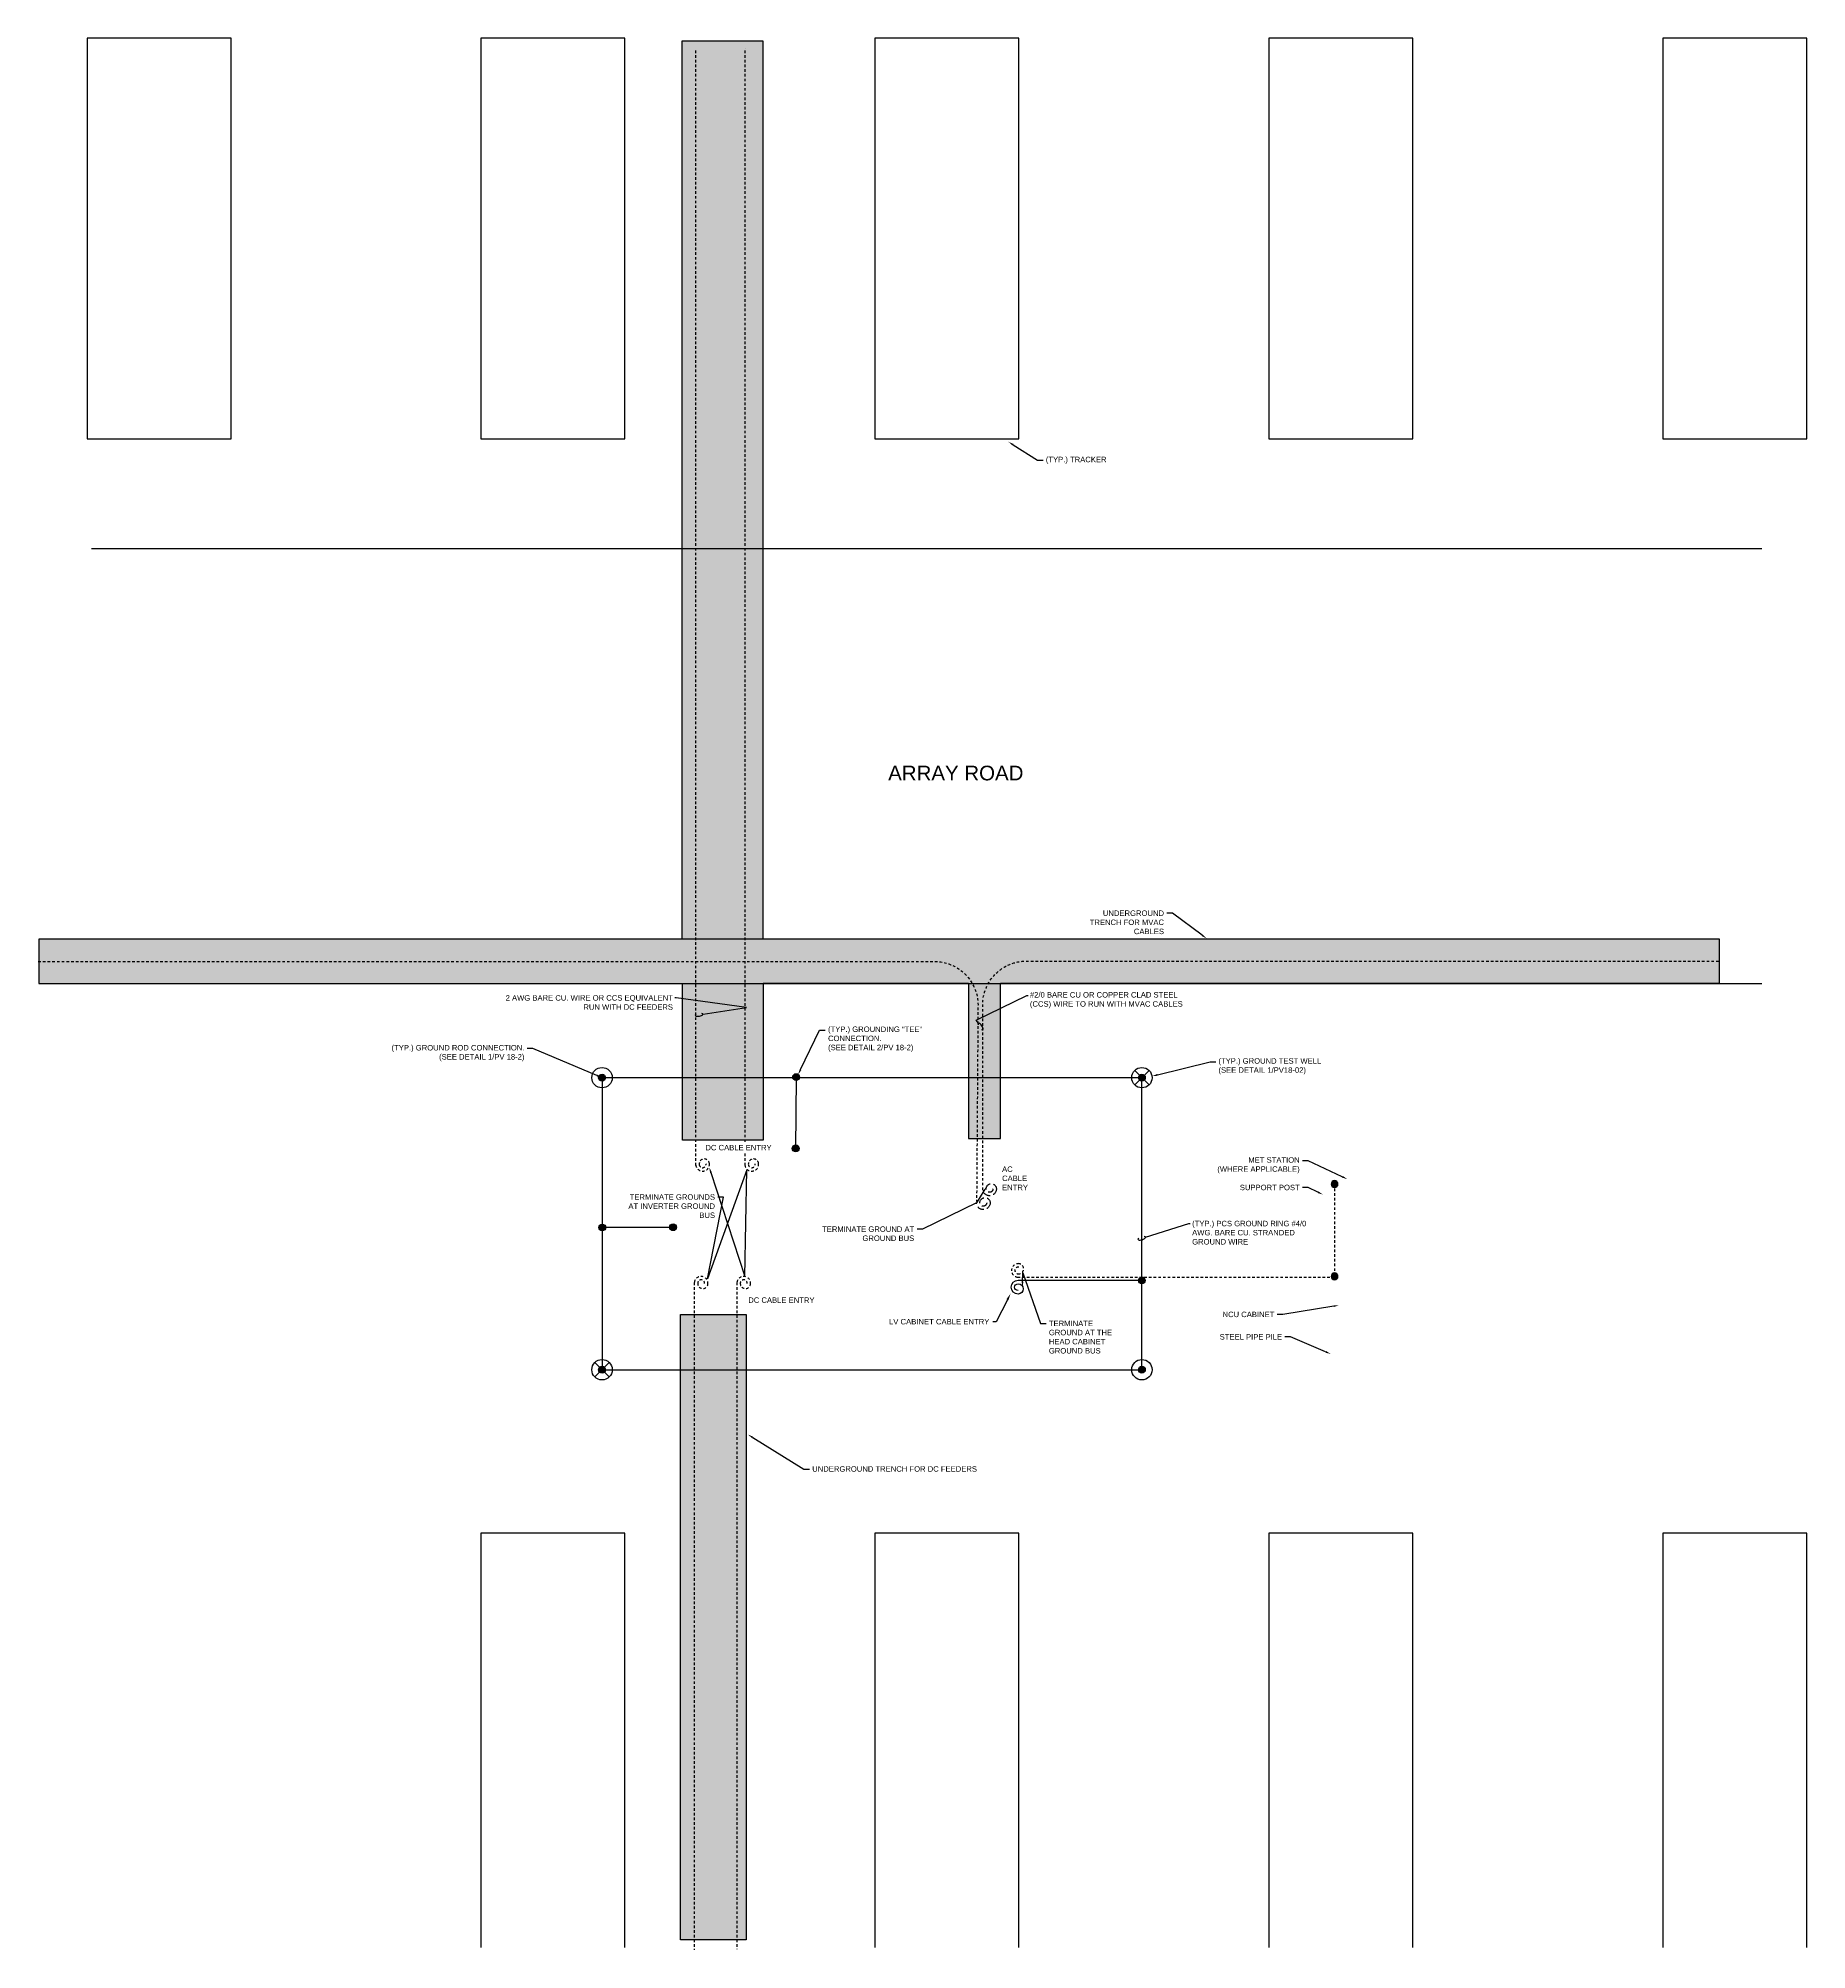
# Model space of a CAD drawing. Header units: feet. Extents: x -17 to 5745, y -41 to 4380.
# Drawn here: x 1666.4 to 1751.1, y 4148.7 to 4240.4 of the extents above; entities that cross this region are included whole.
import ezdxf
from ezdxf import colors
from ezdxf.entities.mleader import LeaderData, LeaderLine
from ezdxf.math import Vec2, Vec3

# ---------------------------------------------------------------- set-up
doc = ezdxf.new("R2010")
doc.units = ezdxf.units.FT
doc.header["$MEASUREMENT"] = 0
doc.linetypes.add('HIDDEN2', pattern=[0.1875, 0.125, -0.0625])
for name, color, linetype in [('C-ARRY-TABL', 253, 'Continuous'), ('E-CABL-UG1', 124, 'HIDDEN2'), ('E-CABL-UG4', 64, 'Continuous'), ('E-GRND', 3, 'Continuous'), ('E-TREN', 6, 'Continuous'), ('E-TREN-HATCH', 254, 'Continuous'), ('G-ANNO-TEXT', 1, 'Continuous'), ('G-TEXT', 7, 'Continuous')]:
    doc.layers.add(name, color=color, linetype=linetype)
doc.styles.add('NEI-A', font='arial.ttf')

# ---------------------------------------------------------------- blocks, each defined once
blk = doc.blocks.new('GRND_ROD')
at = {"linetype": 'Continuous'}
h = blk.add_hatch(color=256, dxfattribs=at)
edge = h.paths.add_edge_path()
edge.add_arc((0, 0), 0.0312, 0, 360)
for radius in [0.0937, 0.0312]:
    blk.add_circle((0, 0), radius, dxfattribs=at)
blk = doc.blocks.new('GRND_TEST_WELL')
at = {"linetype": 'Continuous'}
h = blk.add_hatch(color=256, dxfattribs=at)
edge = h.paths.add_edge_path()
edge.add_arc((0, 0), 0.0312, 0, 360)
for p, q in [((-0.066, 0.066), (0.066, -0.066)), ((-0.066, -0.066), (0.066, 0.066))]:
    blk.add_line(p, q, dxfattribs=at)
for radius in [0.0937, 0.0312]:
    blk.add_circle((0, 0), radius, dxfattribs=at)
blk = doc.blocks.new('GRND_CONNECTION')
at = {"linetype": 'Continuous'}
h = blk.add_hatch(color=256, dxfattribs=at)
edge = h.paths.add_edge_path()
edge.add_arc((0, 0), 0.0312, 0, 360)
blk.add_circle((0, 0), 0.0312, dxfattribs=at)
blk = doc.blocks.new('Equipment Callout Arrowhead .75')
at = {"color": 0}
blk.add_ellipse((-0.25, 0), major_axis=(0.743, 0), ratio=0.350959, start_param=-0.80282, end_param=3.944413, dxfattribs=at)
blk = doc.blocks.new('Coil Spare')
at = {"color": 64}
for centre, radius, start, end in [((0.125, 0), 0.125, 0, 180), ((0.125, 0), 0.0625, 0, 180), ((0.15625, 0), 0.09375, 180, 0)]:
    blk.add_arc(centre, radius, start, end, dxfattribs=at)
blk = doc.blocks.new('_Dot')
at = {"color": 0, "linetype": 'ByBlock', "lineweight": -2}
blk.add_line((-0.5, 0), (-1, 0), dxfattribs=at)
at = {"color": 0, "linetype": 'ByBlock', "const_width": 0.5}
blk.add_lwpolyline([(-0.25, 0, 1), (0.25, 0, 1)], format="xyb", close=True, dxfattribs=at)

msp = doc.modelspace()

# ---------------------------------------------------------------- linework, layer by layer
at = {"layer": 'E-CABL-UG4', "flags": 128}
msp.add_lwpolyline([(1693.383, 4176.521), (1719.262, 4176.521), (1719.262, 4190.521), (1693.383, 4190.521)], close=True, dxfattribs=at)

# ---------------------------------------------------------------- block references
at = {"layer": 'E-GRND', "xscale": 5.214970900475605, "yscale": 5.214970900475605, "zscale": 5.214970900475605, "rotation": 270}
for name, p in [('GRND_ROD', (1693.383, 4190.521)), ('GRND_TEST_WELL', (1719.262, 4190.521)), ('GRND_TEST_WELL', (1693.383, 4176.521)), ('GRND_ROD', (1719.262, 4176.521))]:
    msp.add_blockref(name, p, dxfattribs=at)

# ---------------------------------------------------------------- next in the draw order: leaders
at = {"layer": 'G-TEXT', "color": 253}
ml = msp.add_multileader_mtext('Standard', dxfattribs=at)
ml.set_content('ARRAY ROAD', color=253, style='NEI-A')
ml.set_leader_properties()
ml.set_arrow_properties(name='DOT')
ml.build(insert=Vec2(0, 0))
ml.multileader.update_dxf_attribs({"dogleg_length": 0.36, "arrow_head_size": 0.351})
ctx = ml.context
ctx.base_point, ctx.char_height, ctx.arrow_head_size, ctx.landing_gap_size, ctx.plane_origin = Vec3(1853.255, 4342.653), 0.7021, 0.351, 0.00546, Vec3(1849.149, 4337.684)
notes = []
notes.append((ctx, [(0, (0, 0, 0), (0, 0), (1, 0), 1, [])]))
ctx.mtext.insert, ctx.mtext.width, ctx.mtext.flow_direction = Vec3(1853.26, 4343.01), 6.44019, 5
ctx.mtext.has_bg_fill, ctx.mtext.bg_color, ctx.mtext.bg_scale_factor, ctx.mtext.bg_transparency, ctx.mtext.use_window_bg_color = 1, -1073741824, 1.5, 0, 1
for ctx, leaders in notes:
    for number, flags, end, landing, length, lines in leaders:
        leader = LeaderData()
        leader.index, (leader.has_last_leader_line, leader.has_dogleg_vector, leader.attachment_direction) = number, flags
        leader.last_leader_point, leader.dogleg_vector, leader.dogleg_length = Vec3(end), Vec3(landing), length
        for number, points, colour, breaks in lines:
            line = LeaderLine()
            line.index, line.vertices, line.color, line.breaks = number, Vec3.list(points), colors.encode_raw_color(colour), breaks
            leader.lines.append(line)
        ctx.leaders.append(leader)

# ---------------------------------------------------------------- next in the draw order: leaders
ml = msp.add_multileader_mtext('Standard', dxfattribs=at)
ml.set_content('ARRAY ROAD', color=253, style='NEI-A')
ml.set_leader_properties()
ml.set_arrow_properties(name='DOT')
ml.build(insert=Vec2(0, 0))
ml.multileader.update_dxf_attribs({"dogleg_length": 0.36, "arrow_head_size": 0.351})
ctx = ml.context
ctx.base_point, ctx.char_height, ctx.arrow_head_size, ctx.landing_gap_size, ctx.plane_origin = Vec3(1856.872, 4342.653), 0.7021, 0.351, 0.00546, Vec3(1852.766, 4337.684)
notes = []
notes.append((ctx, [(0, (0, 0, 0), (0, 0), (1, 0), 1, [])]))
ctx.mtext.insert, ctx.mtext.width, ctx.mtext.flow_direction = Vec3(1856.877, 4343.01), 6.44019, 5
ctx.mtext.has_bg_fill, ctx.mtext.bg_color, ctx.mtext.bg_scale_factor, ctx.mtext.bg_transparency, ctx.mtext.use_window_bg_color = 1, -1073741824, 1.5, 0, 1
for ctx, leaders in notes:
    for number, flags, end, landing, length, lines in leaders:
        leader = LeaderData()
        leader.index, (leader.has_last_leader_line, leader.has_dogleg_vector, leader.attachment_direction) = number, flags
        leader.last_leader_point, leader.dogleg_vector, leader.dogleg_length = Vec3(end), Vec3(landing), length
        for number, points, colour, breaks in lines:
            line = LeaderLine()
            line.index, line.vertices, line.color, line.breaks = number, Vec3.list(points), colors.encode_raw_color(colour), breaks
            leader.lines.append(line)
        ctx.leaders.append(leader)

# ---------------------------------------------------------------- next in the draw order: leaders
ml = msp.add_multileader_mtext('Standard', dxfattribs=at)
ml.set_content('ARRAY ROAD', color=253, style='NEI-A')
ml.set_leader_properties()
ml.set_arrow_properties(name='DOT')
ml.build(insert=Vec2(0, 0))
ml.multileader.update_dxf_attribs({"dogleg_length": 0.36, "arrow_head_size": 0.351})
ctx = ml.context
ctx.base_point, ctx.char_height, ctx.arrow_head_size, ctx.landing_gap_size, ctx.plane_origin = Vec3(1861.165, 4206.775), 0.7021, 0.351, 0.00546, Vec3(1857.059, 4201.806)
notes = []
notes.append((ctx, [(0, (0, 0, 0), (0, 0), (1, 0), 1, [])]))
ctx.mtext.insert, ctx.mtext.width, ctx.mtext.flow_direction = Vec3(1861.17, 4207.132), 6.44019, 5
ctx.mtext.has_bg_fill, ctx.mtext.bg_color, ctx.mtext.bg_scale_factor, ctx.mtext.bg_transparency, ctx.mtext.use_window_bg_color = 1, -1073741824, 1.5, 0, 1
for ctx, leaders in notes:
    for number, flags, end, landing, length, lines in leaders:
        leader = LeaderData()
        leader.index, (leader.has_last_leader_line, leader.has_dogleg_vector, leader.attachment_direction) = number, flags
        leader.last_leader_point, leader.dogleg_vector, leader.dogleg_length = Vec3(end), Vec3(landing), length
        for number, points, colour, breaks in lines:
            line = LeaderLine()
            line.index, line.vertices, line.color, line.breaks = number, Vec3.list(points), colors.encode_raw_color(colour), breaks
            leader.lines.append(line)
        ctx.leaders.append(leader)

# ---------------------------------------------------------------- next in the draw order: leaders
ml = msp.add_multileader_mtext('Standard', dxfattribs=at)
ml.set_content('ARRAY ROAD', color=253, style='NEI-A')
ml.set_leader_properties()
ml.set_arrow_properties(name='DOT')
ml.build(insert=Vec2(0, 0))
ml.multileader.update_dxf_attribs({"dogleg_length": 0.36, "arrow_head_size": 0.351})
ctx = ml.context
ctx.base_point, ctx.char_height, ctx.arrow_head_size, ctx.landing_gap_size, ctx.plane_origin = Vec3(1768.587, 4346.709), 0.7021, 0.351, 0.00546, Vec3(1764.481, 4341.74)
notes = []
notes.append((ctx, [(0, (0, 0, 0), (0, 0), (1, 0), 1, [])]))
ctx.mtext.insert, ctx.mtext.width, ctx.mtext.flow_direction = Vec3(1768.592, 4347.066), 6.44019, 5
ctx.mtext.has_bg_fill, ctx.mtext.bg_color, ctx.mtext.bg_scale_factor, ctx.mtext.bg_transparency, ctx.mtext.use_window_bg_color = 1, -1073741824, 1.5, 0, 1
for ctx, leaders in notes:
    for number, flags, end, landing, length, lines in leaders:
        leader = LeaderData()
        leader.index, (leader.has_last_leader_line, leader.has_dogleg_vector, leader.attachment_direction) = number, flags
        leader.last_leader_point, leader.dogleg_vector, leader.dogleg_length = Vec3(end), Vec3(landing), length
        for number, points, colour, breaks in lines:
            line = LeaderLine()
            line.index, line.vertices, line.color, line.breaks = number, Vec3.list(points), colors.encode_raw_color(colour), breaks
            leader.lines.append(line)
        ctx.leaders.append(leader)

# ---------------------------------------------------------------- next in the draw order: hatches: boundary and pattern name
at = {"layer": 'E-TREN-HATCH'}
h = msp.add_hatch(color=256, dxfattribs=at)
h.dxf.hatch_style = 1
h.paths.add_polyline_path([(1746.947, 4195.059), (1746.947, 4197.157), (1723.058, 4197.157), (1723.058, 4195.059)])

# ---------------------------------------------------------------- next in the draw order: linework, layer by layer
at = {"layer": 'C-ARRY-TABL'}
for points in [[(1675.601, 4240.352), (1668.7, 4240.352), (1668.7, 4221.141), (1675.601, 4221.141)], [(1694.483, 4240.352), (1687.582, 4240.352), (1687.582, 4221.141), (1694.483, 4221.141)], [(1713.365, 4240.352), (1706.465, 4240.352), (1706.465, 4221.141), (1713.365, 4221.141)], [(1732.247, 4240.352), (1725.347, 4240.352), (1725.347, 4221.141), (1732.247, 4221.141)], [(1751.13, 4240.352), (1744.229, 4240.352), (1744.229, 4221.141), (1751.13, 4221.141)]]:
    msp.add_lwpolyline(points, close=True, dxfattribs=at)
for points in [[(1668.905, 4215.896), (1748.984, 4215.896)], [(1694.483, 4148.819), (1694.483, 4168.69), (1687.582, 4168.69), (1687.582, 4148.819)], [(1713.365, 4148.819), (1713.365, 4168.69), (1706.465, 4168.69), (1706.465, 4148.819)], [(1732.247, 4148.819), (1732.247, 4168.69), (1725.347, 4168.69), (1725.347, 4148.819)], [(1751.13, 4148.819), (1751.13, 4168.69), (1744.229, 4168.69), (1744.229, 4148.819)]]:
    msp.add_lwpolyline(points, dxfattribs=at)

# ---------------------------------------------------------------- next in the draw order: block references
at = {"layer": 'E-GRND', "yscale": 5.259062130537732, "zscale": 5.259062130537732, "rotation": 180}
for p, xscale in [((1719.258, 4180.805), 5.259062130537732), ((1728.494, 4180.996), -5.259062130537732)]:
    msp.add_blockref('GRND_CONNECTION', p, dxfattribs=dict(at, xscale=xscale))

# ---------------------------------------------------------------- next in the draw order: leaders
at = {"layer": 'G-ANNO-TEXT'}
ml = msp.add_multileader_mtext('Standard', dxfattribs=at)
ml.set_content('\\A1;(TYP.) PCS GROUND RING #4/0 AWG. BARE CU. STRANDED GROUND WIRE ', color=256, style='NEI-A')
ml.set_leader_properties()
ml.set_arrow_properties(name='Equipment Callout Arrowhead .75')
ml.build(insert=Vec2(0, 0))
ml.multileader.update_dxf_attribs({"dogleg_length": 0.0625, "arrow_head_size": 0.255})
ctx = ml.context
ctx.base_point, ctx.char_height, ctx.arrow_head_size, ctx.landing_gap_size, ctx.plane_origin = Vec3(1721.579, 4183.527), 0.26225, 0.255, 0.09, Vec3(1717.818, 4191.877)
notes = []
notes.append((ctx, [(0, (1, 1, 0), (1721.516, 4183.527), (1, 0), 0.0625, [(0, [(1719.194, 4182.798)], 0, [])])]))
ctx.mtext.insert, ctx.mtext.width, ctx.mtext.defined_height, ctx.mtext.flow_direction = Vec3(1721.669, 4183.66), 5.47508, 2.138, 5
ml = msp.add_multileader_mtext('Standard', dxfattribs=at)
ml.set_content('\\A1;NCU CABINET ', color=256, style='NEI-A')
ml.set_leader_properties()
ml.build(insert=Vec2(0, 0))
ml.multileader.update_dxf_attribs({"dogleg_length": 3.071, "arrow_head_size": 0.269})
ctx = ml.context
ctx.base_point, ctx.char_height, ctx.arrow_head_size, ctx.landing_gap_size, ctx.plane_origin = Vec3(1723.028, 4179.171), 0.26225, 0.269, 0.134, Vec3(1694.772, 4229.194)
ctx.text_align_type = 2
notes.append((ctx, [(0, (1, 1, 0), (1726.014, 4179.171), (-1, 0), 0.269, [(1, [(1728.723, 4179.614)], 0, [])])]))
ctx.mtext.insert, ctx.mtext.width, ctx.mtext.alignment, ctx.mtext.flow_direction = Vec3(1725.611, 4179.304), 2.47865, 3, 5
ctx.mtext.has_bg_fill, ctx.mtext.bg_color, ctx.mtext.bg_scale_factor, ctx.mtext.bg_transparency, ctx.mtext.use_window_bg_color = 1, -1073741824, 1.5, 0, 1
ml = msp.add_multileader_mtext('Standard', dxfattribs=at)
ml.set_content('\\A1;STEEL PIPE PILE', color=256, style='NEI-A')
ml.set_leader_properties()
ml.build(insert=Vec2(0, 0))
ml.multileader.update_dxf_attribs({"dogleg_length": 3.071, "arrow_head_size": 0.269})
ctx = ml.context
ctx.base_point, ctx.char_height, ctx.arrow_head_size, ctx.landing_gap_size, ctx.plane_origin = Vec3(1722.892, 4178.093), 0.26225, 0.269, 0.134, Vec3(1693.971, 4227.192)
ctx.text_align_type = 2
notes.append((ctx, [(0, (1, 1, 0), (1726.386, 4178.093), (-1, 0), 0.269, [(1, [(1728.317, 4177.275)], 0, [])])]))
ctx.mtext.insert, ctx.mtext.width, ctx.mtext.alignment, ctx.mtext.flow_direction = Vec3(1725.983, 4178.227), 2.97632, 3, 5
ctx.mtext.has_bg_fill, ctx.mtext.bg_color, ctx.mtext.bg_scale_factor, ctx.mtext.bg_transparency, ctx.mtext.use_window_bg_color = 1, -1073741824, 1.5, 0, 1
for ctx, leaders in notes:
    for number, flags, end, landing, length, lines in leaders:
        leader = LeaderData()
        leader.index, (leader.has_last_leader_line, leader.has_dogleg_vector, leader.attachment_direction) = number, flags
        leader.last_leader_point, leader.dogleg_vector, leader.dogleg_length = Vec3(end), Vec3(landing), length
        for number, points, colour, breaks in lines:
            line = LeaderLine()
            line.index, line.vertices, line.color, line.breaks = number, Vec3.list(points), colors.encode_raw_color(colour), breaks
            leader.lines.append(line)
        ctx.leaders.append(leader)

# ---------------------------------------------------------------- next in the draw order: leaders
ml = msp.add_multileader_mtext('Standard', dxfattribs=at)
ml.set_content('\\A1;(TYP.) TRACKER ', color=256, style='NEI-A')
ml.set_leader_properties()
ml.build(insert=Vec2(0, 0))
ml.multileader.update_dxf_attribs({"dogleg_length": 3.071, "arrow_head_size": 0.269})
ctx = ml.context
ctx.base_point, ctx.char_height, ctx.arrow_head_size, ctx.landing_gap_size, ctx.plane_origin = Vec3(1714.522, 4220.117), 0.26225, 0.269, 0.134, Vec3(1758.527, 4170.018)
notes = []
notes.append((ctx, [(0, (1, 1, 0), (1714.253, 4220.117), (1, 0), 0.269, [(1, [(1712.857, 4221.009)], 0, [])])]))
ctx.mtext.insert, ctx.mtext.width, ctx.mtext.flow_direction = Vec3(1714.656, 4220.287), 2.9518, 5
ctx.mtext.has_bg_fill, ctx.mtext.bg_color, ctx.mtext.bg_scale_factor, ctx.mtext.bg_transparency, ctx.mtext.use_window_bg_color = 1, -1073741824, 1.5, 0, 1
at = {"layer": 'G-TEXT', "color": 253}
ml = msp.add_multileader_mtext('Standard', dxfattribs=at)
ml.set_content('ARRAY ROAD', color=253, style='NEI-A')
ml.set_leader_properties()
ml.set_arrow_properties(name='DOT')
ml.build(insert=Vec2(0, 0))
ml.multileader.update_dxf_attribs({"dogleg_length": 0.36, "arrow_head_size": 0.351})
ctx = ml.context
ctx.base_point, ctx.char_height, ctx.arrow_head_size, ctx.landing_gap_size, ctx.plane_origin = Vec3(1707.094, 4205.12), 0.7021, 0.351, 0.00546, Vec3(1702.988, 4200.151)
notes.append((ctx, [(0, (0, 0, 0), (0, 0), (1, 0), 1, [])]))
ctx.mtext.insert, ctx.mtext.width, ctx.mtext.flow_direction = Vec3(1707.099, 4205.477), 6.44019, 5
ctx.mtext.has_bg_fill, ctx.mtext.bg_color, ctx.mtext.bg_scale_factor, ctx.mtext.bg_transparency, ctx.mtext.use_window_bg_color = 1, -1073741824, 1.5, 0, 1
for ctx, leaders in notes:
    for number, flags, end, landing, length, lines in leaders:
        leader = LeaderData()
        leader.index, (leader.has_last_leader_line, leader.has_dogleg_vector, leader.attachment_direction) = number, flags
        leader.last_leader_point, leader.dogleg_vector, leader.dogleg_length = Vec3(end), Vec3(landing), length
        for number, points, colour, breaks in lines:
            line = LeaderLine()
            line.index, line.vertices, line.color, line.breaks = number, Vec3.list(points), colors.encode_raw_color(colour), breaks
            leader.lines.append(line)
        ctx.leaders.append(leader)

# ---------------------------------------------------------------- next in the draw order: hatches: boundary and pattern name
at = {"layer": 'E-TREN-HATCH'}
h = msp.add_hatch(color=256, dxfattribs=at)
h.dxf.hatch_style = 1
h.paths.add_polyline_path([(1701.092, 4240.249), (1697.252, 4240.249), (1697.252, 4187.533), (1701.092, 4187.533)])
h = msp.add_hatch(color=256, dxfattribs=at)
h.dxf.hatch_style = 1
h.paths.add_polyline_path([(1666.412, 4197.144), (1666.412, 4195.046), (1710.955, 4195.046), (1710.955, 4187.605), (1712.478, 4187.604), (1712.478, 4195.045), (1723.059, 4195.061), (1723.059, 4197.159)])
h = msp.add_hatch(color=256, dxfattribs=at)
h.dxf.hatch_style = 1
h.paths.add_polyline_path([(1697.145, 4179.181), (1697.145, 4149.177), (1700.292, 4149.177), (1700.292, 4179.181)])

# ---------------------------------------------------------------- next in the draw order: linework, layer by layer
at = {"layer": 'C-ARRY-TABL'}
msp.add_lwpolyline([(1668.519, 4195.028), (1748.984, 4195.028)], dxfattribs=at)
at = {"layer": 'E-CABL-UG1'}
for points in [[(1697.886, 4186.313), (1697.886, 4239.843)], [(1700.243, 4186.313), (1700.243, 4239.864)], [(1697.808, 4180.705), (1697.808, 4148.713)]]:
    msp.add_lwpolyline(points, dxfattribs=at)
for points in [[(1698.367, 4186.388, -1), (1698.041, 4186.349, -1), (1698.53, 4186.408, -1), (1697.878, 4186.33)], [(1700.724, 4186.388, -1), (1700.398, 4186.349, -1), (1700.888, 4186.408, -1), (1700.235, 4186.33)], [(1698.297, 4180.646, 1), (1697.971, 4180.685, 1), (1698.46, 4180.627, 1), (1697.808, 4180.705)]]:
    msp.add_lwpolyline(points, format="xyb", dxfattribs=at)
at = {"layer": 'E-CABL-UG4', "flags": 128}
for points in [[(1702.686, 4190.529), (1702.664, 4187.105)], [(1696.813, 4183.338), (1693.395, 4183.338)]]:
    msp.add_lwpolyline(points, dxfattribs=at)
at = {"layer": 'E-TREN'}
for points in [[(1697.219, 4197.155), (1697.219, 4240.231), (1701.092, 4240.231), (1701.092, 4197.157)], [(1725.205, 4197.155), (1666.384, 4197.155), (1666.384, 4195.028), (1712.026, 4195.028)], [(1672.618, 4195.036), (1697.23, 4195.036)], [(1701.109, 4195.046), (1701.109, 4187.531), (1697.233, 4187.531), (1697.233, 4195.038)], [(1701.1, 4195.046), (1710.955, 4195.046), (1710.955, 4187.603), (1712.478, 4187.603), (1712.478, 4195.046), (1715.944, 4195.046)]]:
    msp.add_lwpolyline(points, dxfattribs=at)

# ---------------------------------------------------------------- next in the draw order: block references
at = {"layer": 'E-GRND', "xscale": 5.259062130537732, "yscale": 5.259062130537732, "zscale": 5.259062130537732}
for p, rotation in [((1702.686, 4190.549), 270), ((1702.666, 4187.13), 180), ((1693.395, 4183.338), 180), ((1696.787, 4183.352), 180)]:
    msp.add_blockref('GRND_CONNECTION', p, dxfattribs=dict(at, rotation=rotation))

# ---------------------------------------------------------------- next in the draw order: texts
at = {"color": 1, "insert": (1712.56, 4186.265), "char_height": 0.2623, "width": 0.84206, "attachment_point": 1, "style": 'NEI-A'}
msp.add_mtext('AC \\PCABLE \\PENTRY', dxfattribs=at)

# ---------------------------------------------------------------- next in the draw order: leaders
at = {"layer": 'G-ANNO-TEXT'}
ml = msp.add_multileader_mtext('Standard', dxfattribs=at)
ml.set_content('2 AWG BARE CU. WIRE OR CCS EQUIVALENT{\\A1; RUN WITH DC FEEDERS }', color=256, style='NEI-A')
ml.set_leader_properties()
ml.set_arrow_properties(name='Equipment Callout Arrowhead .75')
ml.build(insert=Vec2(0, 0))
ml.multileader.update_dxf_attribs({"dogleg_length": 0.0625, "arrow_head_size": 0.255})
ctx = ml.context
ctx.base_point, ctx.char_height, ctx.arrow_head_size, ctx.landing_gap_size, ctx.plane_origin = Vec3(1688.69, 4194.343), 0.26225, 0.255, 0.09, Vec3(1658.427, 4214.061)
ctx.text_align_type = 2
notes = []
notes.append((ctx, [(1, (1, 1, 0), (1696.935, 4194.343), (-1, 0), 0.0625, [(0, [(1697.975, 4193.525), (1700.309, 4193.893)], 0, [])])]))
ctx.mtext.insert, ctx.mtext.width, ctx.mtext.defined_height, ctx.mtext.alignment, ctx.mtext.flow_direction = Vec3(1696.783, 4194.476), 8.15401, 2.138, 3, 5
ml = msp.add_multileader_mtext('Standard', dxfattribs=at)
ml.set_content('#2/0 BARE CU OR COPPER CLAD STEEL (CCS) WIRE{\\A1; TO RUN WITH MVAC CABLES }', color=256, style='NEI-A')
ml.set_leader_properties()
ml.set_arrow_properties(name='Equipment Callout Arrowhead .75')
ml.build(insert=Vec2(0, 0))
ml.multileader.update_dxf_attribs({"dogleg_length": 0.0625, "arrow_head_size": 0.255})
ctx = ml.context
ctx.base_point, ctx.char_height, ctx.arrow_head_size, ctx.landing_gap_size, ctx.plane_origin = Vec3(1713.803, 4194.455), 0.26225, 0.255, 0.09, Vec3(1677.95, 4214.173)
notes.append((ctx, [(0, (1, 1, 0), (1713.741, 4194.455), (1, 0), 0.0625, [(0, [(1711.573, 4192.92), (1711.311, 4193.283)], 0, [])])]))
ctx.mtext.insert, ctx.mtext.width, ctx.mtext.defined_height, ctx.mtext.flow_direction = Vec3(1713.893, 4194.625), 8.15401, 2.138, 5
ml = msp.add_multileader_mtext('Standard', dxfattribs=at)
ml.set_content('\\A1;TERMINATE GROUND AT GROUND BUS', color=256, style='NEI-A')
ml.set_leader_properties()
ml.build(insert=Vec2(0, 0))
ml.multileader.update_dxf_attribs({"dogleg_length": 3.071, "arrow_head_size": 0.269})
ctx = ml.context
ctx.base_point, ctx.char_height, ctx.arrow_head_size, ctx.landing_gap_size, ctx.plane_origin = Vec3(1703.813, 4183.258), 0.26225, 0.269, 0.134, Vec3(1714.329, 4218.893)
ctx.text_align_type = 2
notes.append((ctx, [(0, (1, 1, 0), (1708.751, 4183.258), (-1, 0), 0.269, [(1, [(1711.83, 4185.317), (1711.33, 4184.525)], 0, [])])]))
ctx.mtext.insert, ctx.mtext.width, ctx.mtext.defined_height, ctx.mtext.alignment, ctx.mtext.flow_direction = Vec3(1708.348, 4183.392), 5.29207, 0.605, 3, 5
ctx.mtext.has_bg_fill, ctx.mtext.bg_color, ctx.mtext.bg_scale_factor, ctx.mtext.bg_transparency, ctx.mtext.use_window_bg_color = 1, -1073741824, 1.5, 0, 1
ml = msp.add_multileader_mtext('Standard', dxfattribs=at)
ml.set_content('\\A1;TERMINATE GROUND AT THE HEAD CABINET GROUND BUS', color=256, style='NEI-A')
ml.set_leader_properties()
ml.build(insert=Vec2(0, 0))
ml.multileader.update_dxf_attribs({"dogleg_length": 3.071, "arrow_head_size": 0.269})
ctx = ml.context
ctx.base_point, ctx.char_height, ctx.arrow_head_size, ctx.landing_gap_size, ctx.plane_origin = Vec3(1714.668, 4178.739), 0.26225, 0.269, 0.134, Vec3(1721.345, 4201.674)
notes.append((ctx, [(1, (1, 1, 0), (1714.399, 4178.739), (1, 0), 0.269, [(1, [(1713.53, 4180.469), (1713.559, 4181.166)], 0, [])])]))
ctx.mtext.insert, ctx.mtext.width, ctx.mtext.defined_height, ctx.mtext.flow_direction = Vec3(1714.802, 4178.872), 3.71583, 0.605, 5
ctx.mtext.has_bg_fill, ctx.mtext.bg_color, ctx.mtext.bg_scale_factor, ctx.mtext.bg_transparency, ctx.mtext.use_window_bg_color = 1, -1073741824, 1.5, 0, 1
ml = msp.add_multileader_mtext('Standard', dxfattribs=at)
ml.set_content('LV CABINET CABLE ENTRY', color=256, style='NEI-A')
ml.set_leader_properties()
ml.build(insert=Vec2(0, 0))
ml.multileader.update_dxf_attribs({"dogleg_length": 0.0625, "arrow_head_size": 0.33, "scale": 768})
ctx = ml.context
ctx.base_point, ctx.scale, ctx.char_height, ctx.arrow_head_size, ctx.landing_gap_size, ctx.plane_origin = Vec3(1707.003, 4178.822), 768, 0.26378, 0.33, 0.165, Vec3(1712.28, 4178.822)
ctx.text_align_type = 2
notes.append((ctx, [(0, (1, 1, 0), (1712.28, 4178.822), (-1, 0), 0.165, [(0, [(1712.967, 4180.168)], 0, [])])]))
ctx.mtext.insert, ctx.mtext.alignment, ctx.mtext.flow_direction = Vec3(1711.95, 4178.956), 3, 5
ctx.mtext.has_bg_fill, ctx.mtext.bg_color, ctx.mtext.bg_scale_factor, ctx.mtext.bg_transparency, ctx.mtext.use_window_bg_color = 1, -1027028792, 1.5, 0, 1
for ctx, leaders in notes:
    for number, flags, end, landing, length, lines in leaders:
        leader = LeaderData()
        leader.index, (leader.has_last_leader_line, leader.has_dogleg_vector, leader.attachment_direction) = number, flags
        leader.last_leader_point, leader.dogleg_vector, leader.dogleg_length = Vec3(end), Vec3(landing), length
        for number, points, colour, breaks in lines:
            line = LeaderLine()
            line.index, line.vertices, line.color, line.breaks = number, Vec3.list(points), colors.encode_raw_color(colour), breaks
            leader.lines.append(line)
        ctx.leaders.append(leader)

# ---------------------------------------------------------------- next in the draw order: linework, layer by layer
at = {"layer": 'E-CABL-UG1', "flags": 128}
for points in [[(1666.36, 4196.095), (1709.307, 4196.095, -0.414214), (1711.405, 4193.997), (1711.338, 4184.59)], [(1711.631, 4185.136), (1711.631, 4194.012, -0.414214), (1713.729, 4196.11), (1746.912, 4196.11)]]:
    msp.add_lwpolyline(points, format="xyb", dxfattribs=at)
at = {"layer": 'E-CABL-UG1'}
msp.add_lwpolyline([(1713.357, 4181.441, 1), (1713.319, 4181.117, 1), (1713.377, 4181.603, 1), (1713.299, 4180.956), (1728.472, 4180.956)], format="xyb", dxfattribs=at)
at = {"layer": 'E-CABL-UG4', "flags": 128}
msp.add_lwpolyline([(1713.325, 4180.807), (1719.239, 4180.807)], dxfattribs=at)

# ---------------------------------------------------------------- next in the draw order: block references
at = {"layer": 'E-CABL-UG1', "xscale": -2.629531065268866, "yscale": 2.629531065268866, "zscale": 2.629531065268866, "rotation": 180}
for p in [(1711.631, 4185.189), (1711.33, 4184.525)]:
    msp.add_blockref('Coil Spare', p, dxfattribs=at)
at = {"layer": 'E-CABL-UG4', "xscale": -2.629531065268866, "yscale": 2.629531065268866, "zscale": 2.629531065268866, "rotation": 90}
msp.add_blockref('Coil Spare', (1713.325, 4180.807), dxfattribs=at)

# ---------------------------------------------------------------- next in the draw order: leaders
at = {"layer": 'G-ANNO-TEXT'}
ml = msp.add_multileader_mtext('Standard', dxfattribs=at)
ml.set_content('\\A1;UNDERGROUND TRENCH FOR MVAC CABLES ', color=256, style='NEI-A')
ml.set_leader_properties()
ml.build(insert=Vec2(0, 0))
ml.multileader.update_dxf_attribs({"dogleg_length": 3.071, "arrow_head_size": 0.269})
ctx = ml.context
ctx.base_point, ctx.char_height, ctx.arrow_head_size, ctx.landing_gap_size, ctx.plane_origin = Vec3(1715.686, 4198.405), 0.26225, 0.269, 0.134, Vec3(1770.559, 4145.395)
ctx.text_align_type = 2
notes = []
notes.append((ctx, [(1, (1, 1, 0), (1720.724, 4198.405), (-1, 0), 0.269, [(1, [(1722.368, 4197.188)], 0, [])])]))
ctx.mtext.insert, ctx.mtext.width, ctx.mtext.alignment, ctx.mtext.flow_direction = Vec3(1720.321, 4198.538), 4.53231, 3, 5
ctx.mtext.has_bg_fill, ctx.mtext.bg_color, ctx.mtext.bg_scale_factor, ctx.mtext.bg_transparency, ctx.mtext.use_window_bg_color = 1, -1073741824, 1.5, 0, 1
ml = msp.add_multileader_mtext('Standard', dxfattribs=at)
ml.set_content('\\A1;UNDERGROUND TRENCH FOR DC FEEDERS ', color=256, style='NEI-A')
ml.set_leader_properties()
ml.build(insert=Vec2(0, 0))
ml.multileader.update_dxf_attribs({"dogleg_length": 3.071, "arrow_head_size": 0.269})
ctx = ml.context
ctx.base_point, ctx.char_height, ctx.arrow_head_size, ctx.landing_gap_size, ctx.plane_origin = Vec3(1703.325, 4171.761), 0.26225, 0.269, 0.134, Vec3(1758.325, 4125.633)
notes.append((ctx, [(0, (1, 1, 0), (1703.056, 4171.761), (1, 0), 0.269, [(0, [(1700.377, 4173.414)], 0, [])])]))
ctx.mtext.insert, ctx.mtext.width, ctx.mtext.flow_direction = Vec3(1703.459, 4171.895), 7.88097, 5
ctx.mtext.has_bg_fill, ctx.mtext.bg_color, ctx.mtext.bg_scale_factor, ctx.mtext.bg_transparency, ctx.mtext.use_window_bg_color = 1, -1073741824, 1.5, 0, 1
for ctx, leaders in notes:
    for number, flags, end, landing, length, lines in leaders:
        leader = LeaderData()
        leader.index, (leader.has_last_leader_line, leader.has_dogleg_vector, leader.attachment_direction) = number, flags
        leader.last_leader_point, leader.dogleg_vector, leader.dogleg_length = Vec3(end), Vec3(landing), length
        for number, points, colour, breaks in lines:
            line = LeaderLine()
            line.index, line.vertices, line.color, line.breaks = number, Vec3.list(points), colors.encode_raw_color(colour), breaks
            leader.lines.append(line)
        ctx.leaders.append(leader)

# ---------------------------------------------------------------- next in the draw order: linework, layer by layer
at = {"layer": 'E-TREN'}
msp.add_lwpolyline([(1713.336, 4195.059), (1746.947, 4195.059), (1746.947, 4197.157), (1723.058, 4197.157)], dxfattribs=at)
msp.add_lwpolyline([(1697.145, 4179.165), (1700.292, 4179.165), (1700.292, 4149.189), (1697.145, 4149.189)], close=True, dxfattribs=at)

# ---------------------------------------------------------------- next in the draw order: texts
at = {"color": 1, "insert": (1698.339, 4187.298), "char_height": 0.26225, "width": 3.17998, "attachment_point": 1, "style": 'NEI-A', "bg_fill": 3, "box_fill_scale": 1.5, "bg_fill_color": 256, "bg_fill_transparency": 0}
msp.add_mtext('DC CABLE ENTRY', dxfattribs=at)

# ---------------------------------------------------------------- next in the draw order: leaders
at = {"layer": 'G-ANNO-TEXT'}
ml = msp.add_multileader_mtext('Standard', dxfattribs=at)
ml.set_content('\\A1;MET STATION (WHERE APPLICABLE)', color=256, style='NEI-A')
ml.set_leader_properties()
ml.build(insert=Vec2(0, 0))
ml.multileader.update_dxf_attribs({"dogleg_length": 3.071, "arrow_head_size": 0.269})
ctx = ml.context
ctx.base_point, ctx.char_height, ctx.arrow_head_size, ctx.landing_gap_size, ctx.plane_origin = Vec3(1722.777, 4186.537), 0.26225, 0.269, 0.134, Vec3(1694.813, 4236.768)
ctx.text_align_type = 2
notes = []
notes.append((ctx, [(0, (1, 1, 0), (1727.228, 4186.537), (-1, 0), 0.269, [(1, [(1729.109, 4185.658)], 0, [])])]))
ctx.mtext.insert, ctx.mtext.width, ctx.mtext.alignment, ctx.mtext.flow_direction = Vec3(1726.825, 4186.707), 3.93893, 3, 5
ctx.mtext.has_bg_fill, ctx.mtext.bg_color, ctx.mtext.bg_scale_factor, ctx.mtext.bg_transparency, ctx.mtext.use_window_bg_color = 1, -1073741824, 1.5, 0, 1
for ctx, leaders in notes:
    for number, flags, end, landing, length, lines in leaders:
        leader = LeaderData()
        leader.index, (leader.has_last_leader_line, leader.has_dogleg_vector, leader.attachment_direction) = number, flags
        leader.last_leader_point, leader.dogleg_vector, leader.dogleg_length = Vec3(end), Vec3(landing), length
        for number, points, colour, breaks in lines:
            line = LeaderLine()
            line.index, line.vertices, line.color, line.breaks = number, Vec3.list(points), colors.encode_raw_color(colour), breaks
            leader.lines.append(line)
        ctx.leaders.append(leader)

# ---------------------------------------------------------------- next in the draw order: linework, layer by layer
at = {"layer": 'E-CABL-UG1'}
msp.add_lwpolyline([(1728.49, 4185.43), (1728.49, 4180.919)], dxfattribs=at)

# ---------------------------------------------------------------- next in the draw order: texts
at = {"color": 1, "insert": (1700.393, 4179.988), "char_height": 0.26225, "width": 3.17998, "attachment_point": 1, "style": 'NEI-A', "bg_fill": 3, "box_fill_scale": 1.5, "bg_fill_color": 256, "bg_fill_transparency": 0}
msp.add_mtext('DC CABLE ENTRY', dxfattribs=at)

# ---------------------------------------------------------------- next in the draw order: leaders
at = {"layer": 'G-ANNO-TEXT'}
ml = msp.add_multileader_mtext('Standard', dxfattribs=at)
ml.set_content('\\A1;SUPPORT POST', color=256, style='NEI-A')
ml.set_leader_properties()
ml.build(insert=Vec2(0, 0))
ml.multileader.update_dxf_attribs({"dogleg_length": 3.071, "arrow_head_size": 0.269})
ctx = ml.context
ctx.base_point, ctx.char_height, ctx.arrow_head_size, ctx.landing_gap_size, ctx.plane_origin = Vec3(1723.844, 4185.254), 0.26225, 0.269, 0.134, Vec3(1694.463, 4235.111)
ctx.text_align_type = 2
notes = []
notes.append((ctx, [(0, (1, 1, 0), (1727.228, 4185.254), (-1, 0), 0.269, [(1, [(1727.944, 4184.916)], 0, [])])]))
ctx.mtext.insert, ctx.mtext.width, ctx.mtext.alignment, ctx.mtext.flow_direction = Vec3(1726.825, 4185.388), 2.86559, 3, 5
ctx.mtext.has_bg_fill, ctx.mtext.bg_color, ctx.mtext.bg_scale_factor, ctx.mtext.bg_transparency, ctx.mtext.use_window_bg_color = 1, -1073741824, 1.5, 0, 1
for ctx, leaders in notes:
    for number, flags, end, landing, length, lines in leaders:
        leader = LeaderData()
        leader.index, (leader.has_last_leader_line, leader.has_dogleg_vector, leader.attachment_direction) = number, flags
        leader.last_leader_point, leader.dogleg_vector, leader.dogleg_length = Vec3(end), Vec3(landing), length
        for number, points, colour, breaks in lines:
            line = LeaderLine()
            line.index, line.vertices, line.color, line.breaks = number, Vec3.list(points), colors.encode_raw_color(colour), breaks
            leader.lines.append(line)
        ctx.leaders.append(leader)

# ---------------------------------------------------------------- next in the draw order: linework, layer by layer
at = {"layer": 'E-CABL-UG1'}
msp.add_lwpolyline([(1700.339, 4180.646, 1), (1700.013, 4180.685, 1), (1700.502, 4180.627, 1), (1699.849, 4180.705)], format="xyb", dxfattribs=at)
msp.add_lwpolyline([(1699.849, 4180.705), (1699.849, 4148.739)], dxfattribs=at)

# ---------------------------------------------------------------- next in the draw order: block references
at = {"layer": 'E-GRND', "xscale": -5.259062130537732, "yscale": 5.259062130537732, "zscale": 5.259062130537732, "rotation": 180}
msp.add_blockref('GRND_CONNECTION', (1728.494, 4185.422), dxfattribs=at)

# ---------------------------------------------------------------- next in the draw order: leaders
at = {"layer": 'G-ANNO-TEXT'}
ml = msp.add_multileader_mtext('Standard', dxfattribs=at)
ml.set_content('\\A1;TERMINATE GROUNDS AT INVERTER GROUND BUS ', color=256, style='NEI-A')
ml.set_leader_properties()
ml.build(insert=Vec2(0, 0))
ml.multileader.update_dxf_attribs({"dogleg_length": 3.071, "arrow_head_size": 0.269})
ctx = ml.context
ctx.base_point, ctx.char_height, ctx.arrow_head_size, ctx.landing_gap_size, ctx.plane_origin = Vec3(1694.532, 4184.798), 0.26225, 0.269, 0.134, Vec3(1738.283, 4207.115)
ctx.text_align_type = 2
notes = []
notes.append((ctx, [(0, (1, 1, 0), (1699.202, 4184.798), (-1, 0), 0.269, [(3, [(1698.52, 4186.226), (1700.229, 4180.984), (1700.319, 4186.104), (1698.441, 4180.882)], 0, [])])]))
ctx.mtext.insert, ctx.mtext.width, ctx.mtext.defined_height, ctx.mtext.alignment, ctx.mtext.flow_direction = Vec3(1698.799, 4184.931), 4.61339, 0.605, 3, 5
ctx.mtext.has_bg_fill, ctx.mtext.bg_color, ctx.mtext.bg_scale_factor, ctx.mtext.bg_transparency, ctx.mtext.use_window_bg_color = 1, -1073741824, 1.5, 0, 1
for ctx, leaders in notes:
    for number, flags, end, landing, length, lines in leaders:
        leader = LeaderData()
        leader.index, (leader.has_last_leader_line, leader.has_dogleg_vector, leader.attachment_direction) = number, flags
        leader.last_leader_point, leader.dogleg_vector, leader.dogleg_length = Vec3(end), Vec3(landing), length
        for number, points, colour, breaks in lines:
            line = LeaderLine()
            line.index, line.vertices, line.color, line.breaks = number, Vec3.list(points), colors.encode_raw_color(colour), breaks
            leader.lines.append(line)
        ctx.leaders.append(leader)

# ---------------------------------------------------------------- next in the draw order: leaders
at = {"layer": 'G-TEXT', "color": 253}
ml = msp.add_multileader_mtext('Standard', dxfattribs=at)
ml.set_content('ARRAY ROAD', color=253, style='NEI-A')
ml.set_leader_properties()
ml.set_arrow_properties(name='DOT')
ml.build(insert=Vec2(0, 0))
ml.multileader.update_dxf_attribs({"dogleg_length": 0.36, "arrow_head_size": 0.351})
ctx = ml.context
ctx.base_point, ctx.char_height, ctx.arrow_head_size, ctx.landing_gap_size, ctx.plane_origin = Vec3(2061.552, 4344.419), 0.7021, 0.351, 0.00546, Vec3(2057.446, 4339.45)
notes = []
notes.append((ctx, [(0, (0, 0, 0), (0, 0), (1, 0), 1, [])]))
ctx.mtext.insert, ctx.mtext.width, ctx.mtext.flow_direction = Vec3(2061.557, 4344.776), 6.44019, 5
ctx.mtext.has_bg_fill, ctx.mtext.bg_color, ctx.mtext.bg_scale_factor, ctx.mtext.bg_transparency, ctx.mtext.use_window_bg_color = 1, -1073741824, 1.5, 0, 1
for ctx, leaders in notes:
    for number, flags, end, landing, length, lines in leaders:
        leader = LeaderData()
        leader.index, (leader.has_last_leader_line, leader.has_dogleg_vector, leader.attachment_direction) = number, flags
        leader.last_leader_point, leader.dogleg_vector, leader.dogleg_length = Vec3(end), Vec3(landing), length
        for number, points, colour, breaks in lines:
            line = LeaderLine()
            line.index, line.vertices, line.color, line.breaks = number, Vec3.list(points), colors.encode_raw_color(colour), breaks
            leader.lines.append(line)
        ctx.leaders.append(leader)

# ---------------------------------------------------------------- next in the draw order: leaders
at = {"layer": 'G-ANNO-TEXT'}
ml = msp.add_multileader_mtext('Standard', dxfattribs=at)
ml.set_content('{\\C7;(TYP.) GROUNDING "TEE" CONNECTION. \\P(SEE DETAIL 2/PV 18-2) }', color=256, style='NEI-A')
ml.set_leader_properties(color=256)
ml.build(insert=Vec2(0, 0))
ml.multileader.update_dxf_attribs({"dogleg_length": 0.269, "arrow_head_size": 0.269})
ctx = ml.context
ctx.base_point, ctx.char_height, ctx.arrow_head_size, ctx.landing_gap_size, ctx.plane_origin = Vec3(1704.082, 4192.804), 0.26225, 0.269, 0.134, Vec3(1713.111, 4189.66)
notes = []
notes.append((ctx, [(1, (1, 1, 0), (1703.814, 4192.804), (1, 0), 0.269, [(0, [(1702.78, 4190.663)], 0, [])])]))
ctx.mtext.insert, ctx.mtext.width, ctx.mtext.flow_direction = Vec3(1704.217, 4192.974), 4.71733, 5
ctx.mtext.has_bg_fill, ctx.mtext.bg_color, ctx.mtext.bg_scale_factor, ctx.mtext.bg_transparency, ctx.mtext.use_window_bg_color = 1, -1073741824, 1.5, 0, 1
ml = msp.add_multileader_mtext('Standard', dxfattribs=at)
ml.set_content('{\\C7;(TYP.) GROUND ROD CONNECTION. \\P(SEE DETAIL 1/PV 18-2) }', color=256, style='NEI-A')
ml.set_leader_properties(color=256)
ml.build(insert=Vec2(0, 0))
ml.multileader.update_dxf_attribs({"dogleg_length": 0.269, "arrow_head_size": 0.269})
ctx = ml.context
ctx.base_point, ctx.char_height, ctx.arrow_head_size, ctx.landing_gap_size, ctx.plane_origin = Vec3(1683.215, 4191.919), 0.26225, 0.269, 0.134, Vec3(1692.919, 4190.369)
ctx.text_align_type = 2
notes.append((ctx, [(0, (1, 1, 0), (1690.069, 4191.919), (-1, 0), 0.269, [(0, [(1693.383, 4190.521)], 0, [])])]))
ctx.mtext.insert, ctx.mtext.alignment, ctx.mtext.flow_direction = Vec3(1689.666, 4192.088), 3, 5
ctx.mtext.has_bg_fill, ctx.mtext.bg_color, ctx.mtext.bg_scale_factor, ctx.mtext.bg_transparency, ctx.mtext.use_window_bg_color = 1, -1073741824, 1.5, 0, 1
ml = msp.add_multileader_mtext('Standard', dxfattribs=at)
ml.set_content('{\\C7;(TYP.) GROUND TEST WELL \\P(SEE DETAIL 1/PV18-02) }', color=256, style='NEI-A')
ml.set_leader_properties(color=256)
ml.build(insert=Vec2(0, 0))
ml.multileader.update_dxf_attribs({"dogleg_length": 0.269, "arrow_head_size": 0.269})
ctx = ml.context
ctx.base_point, ctx.char_height, ctx.arrow_head_size, ctx.landing_gap_size, ctx.plane_origin = Vec3(1722.796, 4191.284), 0.26225, 0.269, 0.134, Vec3(1719.281, 4190.439)
notes.append((ctx, [(1, (1, 1, 0), (1722.528, 4191.284), (1, 0), 0.269, [(0, [(1719.746, 4190.591)], 0, [])])]))
ctx.mtext.insert, ctx.mtext.flow_direction = Vec3(1722.931, 4191.454), 5
ctx.mtext.has_bg_fill, ctx.mtext.bg_color, ctx.mtext.bg_scale_factor, ctx.mtext.bg_transparency, ctx.mtext.use_window_bg_color = 1, -1073741824, 1.5, 0, 1
for ctx, leaders in notes:
    for number, flags, end, landing, length, lines in leaders:
        leader = LeaderData()
        leader.index, (leader.has_last_leader_line, leader.has_dogleg_vector, leader.attachment_direction) = number, flags
        leader.last_leader_point, leader.dogleg_vector, leader.dogleg_length = Vec3(end), Vec3(landing), length
        for number, points, colour, breaks in lines:
            line = LeaderLine()
            line.index, line.vertices, line.color, line.breaks = number, Vec3.list(points), colors.encode_raw_color(colour), breaks
            leader.lines.append(line)
        ctx.leaders.append(leader)

doc.saveas('drawing.dxf')
